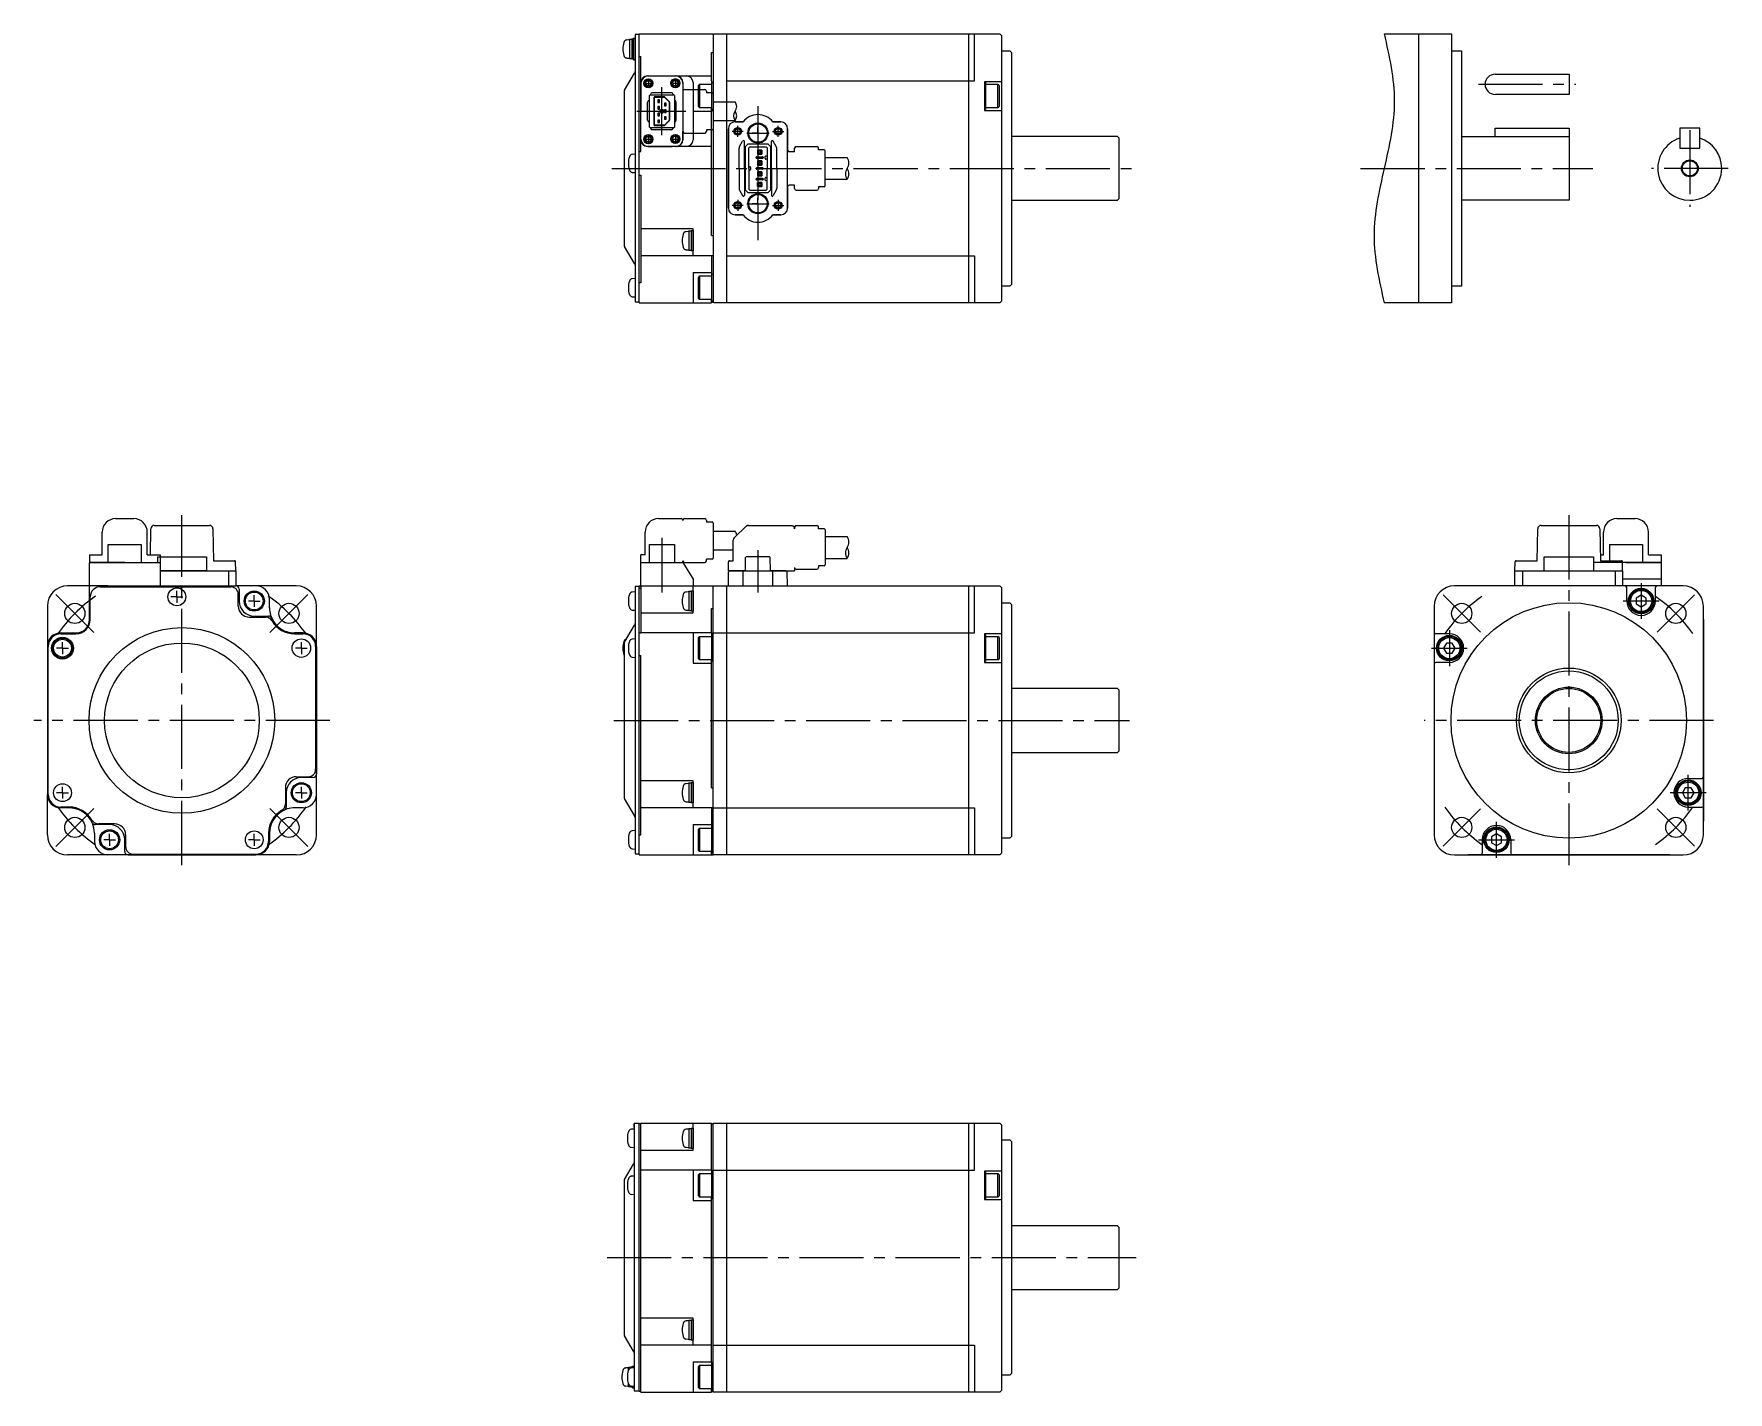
# Model space of a CAD drawing. Header units: millimetres. Extents: x -266 to 237, y -234 to 170.
import ezdxf

# ---------------------------------------------------------------- set-up
doc = ezdxf.new("R2010")
doc.units = ezdxf.units.MM
doc.linetypes.add('CENTER2', pattern=[28.575, 19.05, -3.175, 3.175, -3.175])
pattern_1 = [(45, (-38.00387, 1401.64496), (-0.70710678, 1e-16), [])]

msp = doc.modelspace()

# ---------------------------------------------------------------- hatches: boundary and pattern name
at = {"linetype": 'Continuous'}
h = msp.add_hatch(dxfattribs=at)
h.set_pattern_fill('CUSTOM0', color=4, scale=0.5, angle=45, pattern_type=2)
h.set_pattern_definition(pattern_1)
edge = h.paths.add_edge_path()
edge.add_arc((-83.55, 154.81), 1.35, 0, 360)
edge = h.paths.add_edge_path(flags=17)
edge.add_arc((-83.55, 154.81), 1, 0, 360)
h = msp.add_hatch(dxfattribs=at)
h.set_pattern_fill('CUSTOM1', color=4, scale=0.5, angle=45, pattern_type=2)
h.set_pattern_definition(pattern_1)
edge = h.paths.add_edge_path()
edge.add_arc((-75.54, 154.86), 1.35, 0, 360)
edge = h.paths.add_edge_path(flags=17)
edge.add_arc((-75.54, 154.86), 1, 0, 360)
h = msp.add_hatch(color=2)
edge = h.paths.add_edge_path()
edge.add_arc((-79.54, 146.53), 0.6, 0, 360)
h = msp.add_hatch(dxfattribs=at)
h.set_pattern_fill('CUSTOM3', color=4, scale=0.5, angle=45, pattern_type=2)
h.set_pattern_definition(pattern_1)
edge = h.paths.add_edge_path()
edge.add_arc((-83.54, 138.21), 1.35, 0, 360)
edge = h.paths.add_edge_path(flags=17)
edge.add_arc((-83.54, 138.21), 1, 0, 360)
h = msp.add_hatch(dxfattribs=at)
h.set_pattern_fill('CUSTOM2', color=4, scale=0.5, angle=45, pattern_type=2)
h.set_pattern_definition(pattern_1)
edge = h.paths.add_edge_path()
edge.add_arc((-75.54, 138.26), 1.35, 0, 360)
edge = h.paths.add_edge_path(flags=17)
edge.add_arc((-75.54, 138.26), 1, 0, 360)

# ---------------------------------------------------------------- linework, layer by layer
at = {"color": 7, "linetype": 'Continuous'}
for p, q in [((-89.14, 167.78), (-89.99, 167.7)), ((-89.14, 167.98), (-88.44, 167.98)), ((-89.14, 167.78), (-89.14, 167.98)), ((-89.14, 167.78), (-89.14, 162.28)), ((-88.44, 168.03), (-87.94, 168.03)), ((-88.44, 167.98), (-88.44, 168.03)), ((-88.44, 167.98), (-88.44, 162.08)), ((-87.94, 168.03), (-87.94, 168.28)), ((-87.94, 168.28), (-87.49, 168.28)), ((-87.94, 168.03), (-87.94, 162.03)), ((-87.94, 168.03), (-87.94, 162.03)), ((-87.94, 166.53), (-87.94, 167.78)), ((-87.94, 163.53), (-87.94, 166.53)), ((-87.49, 169.38), (-87.49, 157.82)), ((-86.29, 169.38), (-87.49, 169.38)), ((-86.29, 169.53), (-64.29, 169.53)), ((-86.29, 160.13), (-86.29, 169.53)), ((-63.99, 169.53), (-64.29, 169.23)), ((-64.29, 169.53), (-64.29, 89.83)), ((-63.99, 169.53), (20.91, 169.53)), ((-60.29, 169.53), (-60.29, 89.53)), ((11.61, 169.53), (11.61, 89.53)), ((13.41, 155.53), (13.41, 169.53)), ((20.91, 169.53), (21.41, 169.03)), ((21.41, 169.03), (21.41, 90.03)), ((135.14, 169.53), (155.14, 169.53)), ((145.34, 169.53), (145.34, 89.53)), ((155.14, 169.53), (155.14, 89.53)), ((-89.99, 162.35), (-89.14, 162.28)), ((-89.14, 162.08), (-89.14, 162.28)), ((-88.44, 162.08), (-89.14, 162.08)), ((-88.44, 162.03), (-88.44, 162.08)), ((-87.94, 162.03), (-88.44, 162.03)), ((-87.94, 162.28), (-87.94, 163.53)), ((-87.94, 162.03), (-87.94, 161.78)), ((-87.94, 161.78), (-87.49, 161.78)), ((-86.29, 162.83), (-85.79, 162.83)), ((-85.79, 134.53), (-85.79, 162.83)), ((-64.79, 164.03), (-64.29, 164.03)), ((-64.79, 155.53), (-64.79, 164.03)), ((21.41, 164.53), (23.91, 164.53)), ((23.91, 164.53), (24.41, 164.03)), ((24.41, 164.03), (24.41, 95.03)), ((155.14, 164.53), (158.14, 164.53)), ((158.14, 164.53), (158.14, 94.53)), ((-90.65, 152.77), (-87.64, 157.81)), ((-87.49, 157.82), (-87.49, 101.24)), ((-86.29, 157.41), (-86.29, 160.13)), ((-86.29, 101.65), (-86.29, 157.41)), ((-83.79, 157.03), (-64.79, 157.03)), ((168.14, 157.53), (190.14, 157.53)), ((190.14, 157.53), (190.14, 151.53)), ((-90.79, 152.25), (-90.79, 106.81)), ((-85.79, 138.03), (-85.79, 155.03)), ((-83.24, 151.23), (-83.04, 151.43)), ((-83.24, 141.83), (-83.24, 151.23)), ((-83.04, 151.43), (-76.04, 151.43)), ((-82.89, 151.53), (-82.89, 151.43)), ((-76.69, 152.03), (-82.39, 152.03)), ((-76.19, 151.43), (-76.19, 151.53)), ((-75.84, 151.23), (-76.04, 151.43)), ((-75.84, 151.23), (-75.84, 141.83)), ((-73.29, 155.03), (-73.29, 138.03)), ((-70.29, 155.03), (-70.29, 138.03)), ((-68.32, 154.53), (-68.67, 154.18)), ((-68.67, 147.88), (-68.67, 154.18)), ((-68.32, 154.53), (-64.67, 154.53)), ((-68.32, 154.53), (-68.32, 147.53)), ((-64.79, 155.53), (-64.79, 154.53)), ((-64.67, 155.03), (-64.29, 155.03)), ((-64.67, 147.03), (-64.67, 155.03)), ((-64.67, 151.03), (-64.67, 154.53)), ((-60.29, 155.53), (11.61, 155.53)), ((11.61, 155.53), (13.41, 155.53)), ((16.31, 155.28), (16.31, 146.78)), ((21.41, 155.28), (16.31, 155.28)), ((16.31, 155.03), (16.69, 155.03)), ((16.69, 155.03), (16.69, 147.03)), ((16.69, 154.53), (20.34, 154.53)), ((16.69, 154.53), (16.69, 151.03)), ((20.69, 154.18), (20.34, 154.53)), ((20.34, 147.53), (20.34, 154.53)), ((20.69, 154.18), (20.69, 147.88)), ((190.14, 151.53), (168.14, 151.53)), ((-83.79, 143.83), (-83.79, 149.23)), ((-83.29, 149.73), (-83.24, 149.73)), ((-78.74, 150.78), (-81.84, 150.78)), ((-81.84, 150.78), (-81.84, 142.28)), ((-77.24, 149.28), (-78.74, 150.78)), ((-77.24, 143.78), (-77.24, 149.28)), ((-75.79, 149.73), (-75.84, 149.73)), ((-75.29, 143.83), (-75.29, 149.23)), ((-70.29, 146.53), (-64.79, 146.53)), ((-68.67, 147.88), (-68.32, 147.53)), ((-64.67, 147.53), (-68.32, 147.53)), ((-64.79, 146.53), (-64.79, 147.53)), ((-64.79, 146.53), (-64.79, 147.53)), ((-64.79, 146.73), (-64.29, 146.73)), ((-64.79, 109.53), (-64.79, 146.53)), ((-64.67, 147.53), (-64.67, 151.03)), ((-64.29, 147.03), (-64.67, 147.03)), ((-64.29, 146.73), (-64.29, 146.83)), ((16.69, 147.03), (16.31, 147.03)), ((16.31, 146.78), (21.41, 146.78)), ((16.69, 151.03), (16.69, 147.53)), ((20.34, 147.53), (16.69, 147.53)), ((20.34, 147.53), (20.69, 147.88)), ((-83.29, 143.33), (-83.24, 143.33)), ((-83.24, 141.83), (-83.04, 141.63)), ((-76.04, 141.63), (-83.04, 141.63)), ((-82.89, 141.53), (-82.89, 141.63)), ((-76.69, 141.03), (-82.39, 141.03)), ((-81.84, 142.28), (-78.74, 142.28)), ((-78.74, 142.28), (-77.24, 143.78)), ((-76.19, 141.63), (-76.19, 141.53)), ((-76.04, 141.63), (-75.84, 141.83)), ((-75.79, 143.33), (-75.84, 143.33)), ((-59.79, 141.33), (-59.79, 117.73)), ((-55.39, 143.33), (-57.79, 143.33)), ((-50.99, 140.03), (-50.99, 141.78)), ((-44.19, 143.33), (-46.59, 143.33)), ((-42.19, 117.73), (-42.19, 141.33)), ((168.14, 139.03), (168.14, 141.53)), ((168.14, 141.53), (190.14, 141.53)), ((190.14, 141.53), (190.14, 139.03)), ((228.98, 141.53), (222.98, 141.53)), ((222.98, 141.53), (222.98, 135.53)), ((228.98, 135.53), (228.98, 141.53)), ((-75.29, 136.03), (-83.79, 136.03)), ((-64.79, 136.03), (-75.29, 136.03)), ((-56.46, 136.06), (-55.55, 137.63)), ((-54.99, 129.53), (-54.99, 137.48)), ((-54.72, 136.03), (-53.92, 136.83)), ((-54.72, 123.03), (-54.72, 136.03)), ((-53.92, 136.83), (-48.07, 136.83)), ((-53.72, 135.68), (-53.42, 135.98)), ((-53.42, 135.98), (-48.57, 135.98)), ((-50.99, 140.03), (-52.74, 140.03)), ((-50.99, 140.03), (-50.99, 138.28)), ((-50.99, 140.03), (-49.24, 140.03)), ((-48.57, 135.98), (-48.27, 135.68)), ((-48.07, 136.83), (-47.27, 136.03)), ((-47.27, 136.03), (-47.27, 123.03)), ((-46.99, 129.53), (-46.99, 137.48)), ((-45.53, 136.06), (-46.43, 137.63)), ((55.91, 139.03), (24.41, 139.03)), ((56.41, 138.53), (55.91, 139.03)), ((56.41, 138.53), (55.91, 139.03)), ((56.41, 138.53), (55.91, 139.03)), ((56.41, 120.53), (56.41, 138.53)), ((56.41, 120.53), (56.41, 138.53)), ((56.41, 120.53), (56.41, 138.53)), ((56.41, 120.53), (56.41, 138.53)), ((56.41, 120.53), (56.41, 138.53)), ((158.14, 139.03), (190.14, 139.03)), ((190.14, 139.03), (190.14, 120.03)), ((-87.49, 133.78), (-88.34, 133.7)), ((-86.29, 134.53), (-85.79, 134.53)), ((-56.59, 129.53), (-56.59, 135.56)), ((-53.72, 129.53), (-53.72, 135.68)), ((-51.47, 132.63), (-51.47, 132.83)), ((-51.32, 132.98), (-49.62, 132.98)), ((-49.62, 132.48), (-51.32, 132.48)), ((-49.47, 132.83), (-49.47, 132.63)), ((-48.82, 132.43), (-48.82, 133.03)), ((-48.62, 133.23), (-48.27, 133.23)), ((-48.27, 132.23), (-48.62, 132.23)), ((-48.27, 135.68), (-48.27, 129.53)), ((-45.39, 129.53), (-45.39, 135.56)), ((222.98, 135.53), (228.98, 135.53)), ((-88.34, 128.35), (-87.49, 128.28)), ((-86.29, 127.53), (-85.79, 127.53)), ((-85.79, 127.53), (-85.79, 95.53)), ((-56.59, 129.53), (-56.59, 123.5)), ((-54.99, 129.53), (-54.99, 121.58)), ((-53.72, 130.03), (-53.37, 130.03)), ((-53.72, 129.53), (-53.72, 123.38)), ((-53.37, 129.03), (-53.72, 129.03)), ((-53.17, 129.83), (-53.17, 129.23)), ((-51.47, 129.43), (-51.47, 129.63)), ((-51.47, 126.23), (-51.47, 126.43)), ((-51.32, 129.78), (-49.62, 129.78)), ((-49.62, 129.28), (-51.32, 129.28)), ((-51.32, 126.58), (-49.62, 126.58)), ((-49.62, 126.08), (-51.32, 126.08)), ((-49.47, 129.63), (-49.47, 129.43)), ((-49.47, 126.43), (-49.47, 126.23)), ((-48.82, 126.03), (-48.82, 126.63)), ((-48.62, 126.83), (-48.27, 126.83)), ((-48.27, 123.38), (-48.27, 129.53)), ((-46.99, 129.53), (-46.99, 121.58)), ((-45.39, 129.53), (-45.39, 123.5)), ((-56.46, 123), (-55.55, 121.43)), ((-53.92, 122.23), (-54.72, 123.03)), ((-48.07, 122.23), (-53.92, 122.23)), ((-53.72, 123.38), (-53.42, 123.08)), ((-53.42, 123.08), (-48.57, 123.08)), ((-48.27, 125.83), (-48.62, 125.83)), ((-48.57, 123.08), (-48.27, 123.38)), ((-47.27, 123.03), (-48.07, 122.23)), ((-45.53, 123), (-46.43, 121.43)), ((-50.99, 119.03), (-52.74, 119.03)), ((-50.99, 119.03), (-50.99, 120.78)), ((-50.99, 119.03), (-49.24, 119.03)), ((-50.99, 119.03), (-50.99, 117.28)), ((24.41, 120.03), (55.91, 120.03)), ((55.91, 120.03), (56.41, 120.53)), ((55.91, 120.03), (56.41, 120.53)), ((55.91, 120.03), (56.41, 120.53)), ((190.14, 120.03), (158.14, 120.03)), ((-70.29, 111.53), (-85.79, 111.53)), ((-71.49, 110.78), (-71.49, 110.98)), ((-71.49, 110.98), (-70.79, 110.98)), ((-70.79, 110.98), (-70.79, 111.03)), ((-70.79, 111.03), (-70.29, 111.03)), ((-70.79, 110.98), (-70.79, 105.08)), ((-70.29, 103.53), (-70.29, 111.53)), ((-70.29, 111.03), (-70.29, 105.03)), ((-70.29, 111.03), (-70.29, 105.03)), ((-57.79, 115.73), (-55.39, 115.73)), ((-46.59, 115.73), (-44.19, 115.73)), ((-87.64, 101.25), (-90.65, 106.29)), ((-71.49, 110.78), (-72.34, 110.7)), ((-71.49, 110.78), (-71.49, 105.28)), ((-70.29, 109.53), (-70.29, 110.78)), ((-70.29, 106.53), (-70.29, 109.53)), ((-70.29, 105.28), (-70.29, 106.53)), ((-64.79, 109.53), (-64.29, 109.53)), ((-87.49, 101.24), (-87.49, 89.88)), ((-86.29, 100.13), (-86.29, 101.65)), ((-64.29, 103.53), (-85.79, 103.53)), ((-72.34, 105.35), (-71.49, 105.28)), ((-71.49, 105.08), (-71.49, 105.28)), ((-70.79, 105.08), (-71.49, 105.08)), ((-70.79, 105.03), (-70.79, 105.08)), ((-70.29, 105.03), (-70.79, 105.03)), ((-64.79, 103.53), (-64.79, 97.53)), ((-60.29, 103.53), (11.61, 103.53)), ((11.61, 103.53), (13.41, 103.53)), ((13.41, 103.53), (13.41, 89.53)), ((-87.49, 96.78), (-88.34, 96.7)), ((-86.29, 89.53), (-86.29, 100.13)), ((-70.29, 98.53), (-70.29, 89.53)), ((-70.29, 98.53), (-64.79, 98.53)), ((-68.32, 97.53), (-68.67, 97.18)), ((-68.67, 90.88), (-68.67, 97.18)), ((-68.32, 97.53), (-68.32, 90.53)), ((-68.32, 97.53), (-64.67, 97.53)), ((-64.67, 90.03), (-64.67, 98.03)), ((-64.67, 98.03), (-64.29, 98.03)), ((-64.67, 94.03), (-64.67, 97.53)), ((-88.34, 91.35), (-87.49, 91.28)), ((-85.79, 95.53), (-86.29, 95.53)), ((-68.67, 90.88), (-68.32, 90.53)), ((-64.67, 90.53), (-64.67, 94.03)), ((23.91, 94.53), (21.41, 94.53)), ((23.91, 94.53), (24.41, 95.03)), ((158.14, 94.53), (155.14, 94.53)), ((-87.49, 89.88), (-86.29, 89.88)), ((-86.29, 89.53), (-64.79, 89.53)), ((-64.67, 90.53), (-68.32, 90.53)), ((-64.79, 89.53), (-64.79, 90.53)), ((-64.79, 89.73), (-64.29, 89.73)), ((-64.29, 90.03), (-64.67, 90.03)), ((-64.29, 89.73), (-64.29, 89.83)), ((-64.29, 89.83), (-63.99, 89.53)), ((20.91, 89.53), (-63.99, 89.53)), ((20.91, 89.53), (21.41, 90.03)), ((155.14, 89.53), (135.14, 89.53)), ((-244.1, 12.36), (-244.1, 17.66)), ((-244.1, 17.66), (-234.3, 17.66)), ((-234.3, 17.66), (-234.3, 12.36)), ((-83.24, 17.66), (-75.84, 17.66)), ((-83.24, 12.36), (-83.24, 17.66)), ((-75.84, 17.66), (-75.84, 12.36)), ((202.12, 17.66), (211.92, 17.66)), ((202.12, 17.66), (202.12, 12.36)), ((211.92, 17.66), (211.92, 12.36)), ((-249.7, -4.64), (-249.7, 12.26)), ((-249.6, 12.36), (-228.8, 12.36)), ((-229.5, 13.96), (-214.9, 13.96)), ((-229.5, 13.96), (-229.5, 12.36)), ((-228.7, 12.26), (-228.7, 5.46)), ((-214.9, 13.96), (-214.9, 9.86)), ((-85.79, 5.36), (-85.79, 12.26)), ((-85.69, 12.36), (-73.29, 12.36)), ((-73.29, 12.36), (-70.29, 7.36)), ((-54.72, 9.86), (-54.65, 13.76)), ((-54.45, 13.96), (-54.65, 13.76)), ((-47.54, 13.96), (-54.45, 13.96)), ((-47.54, 13.96), (-47.34, 13.76)), ((-47.27, 9.86), (-47.34, 13.76)), ((182.72, 9.86), (182.72, 13.96)), ((182.72, 13.96), (197.32, 13.96)), ((197.32, 13.96), (197.32, 9.86)), ((217.52, 12.36), (197.32, 12.36)), ((217.52, 12.36), (217.52, 5.36)), ((-244.2, 5.36), (-256.2, 5.36)), ((-246.45, 5.11), (-207.7, 5.11)), ((-244.2, 5.36), (-206.2, 5.36)), ((-214.9, 9.86), (-228.7, 9.86)), ((-214.9, 9.86), (-206.2, 9.86)), ((-208.4, 9.86), (-208.4, 5.36)), ((-206.2, 9.86), (-206.2, 5.36)), ((-200.2, 5.36), (-206.2, 5.36)), ((-188.2, 5.36), (-200.2, 5.36)), ((-87.49, 5.21), (-87.49, -6.34)), ((-86.29, 5.21), (-87.49, 5.21)), ((-86.29, -4.04), (-86.29, 5.36)), ((-86.29, 5.36), (-64.29, 5.36)), ((-85.79, 5.36), (-85.79, -8.64)), ((-70.29, 7.36), (-70.29, 5.36)), ((-70.29, -2.64), (-70.29, 5.36)), ((-64.29, 5.36), (-60.29, 5.36)), ((-64.29, -74.64), (-64.29, 5.36)), ((-60.29, 5.36), (-60.29, -74.64)), ((-60.29, 5.36), (20.91, 5.36)), ((-60.29, 5.36), (-60.29, -74.64)), ((-59.79, 5.36), (-59.72, 9.57)), ((-54.72, 9.86), (-59.42, 9.86)), ((-55.4, 5.36), (-55.4, 9.86)), ((-54.72, 9.86), (-47.27, 9.86)), ((-42.57, 9.86), (-47.27, 9.86)), ((-46.6, 5.36), (-46.6, 9.86)), ((-42.19, 5.36), (-42.27, 9.57)), ((11.61, 5.36), (11.61, -74.64)), ((13.41, -8.64), (13.41, 5.36)), ((20.91, 5.36), (21.41, 4.86)), ((174.02, 5.36), (156.02, 5.36)), ((174.02, 5.36), (174.02, 9.86)), ((174.02, 9.86), (182.72, 9.86)), ((206.02, 5.36), (174.02, 5.36)), ((176.22, 9.86), (176.22, 5.36)), ((182.72, 9.86), (197.32, 9.86)), ((197.32, 9.86), (206.02, 9.86)), ((203.82, 9.86), (203.82, 5.36)), ((206.02, 9.86), (206.02, 5.36)), ((217.52, 7.36), (206.02, 7.36)), ((206.77, 5.36), (206.02, 5.36)), ((216.27, 5.36), (206.77, 5.36)), ((224.02, 5.36), (216.27, 5.36)), ((-249.45, -4.64), (-249.45, 2.11)), ((-223.7, 2.11), (-225.45, 2.11)), ((-223.7, 2.11), (-223.7, 3.86)), ((-223.7, 2.11), (-223.7, 0.36)), ((-223.7, 2.11), (-221.95, 2.11)), ((-205.45, -0.64), (-205.45, 2.86)), ((-205.2, 4.36), (-205.2, 0.86)), ((-205.2, 4.36), (-205.2, 0.86)), ((-200.7, 0.86), (-202.45, 0.86)), ((-200.7, 0.86), (-200.7, 2.61)), ((-200.7, 0.86), (-198.95, 0.86)), ((-200.7, 0.86), (-200.7, -0.89)), ((-196.2, -1.14), (-196.2, 1.36)), ((-87.49, 3.61), (-88.34, 3.54)), ((-85.79, 4.66), (-86.29, 4.66)), ((-71.49, 3.61), (-72.34, 3.54)), ((-71.49, 3.81), (-70.79, 3.81)), ((-71.49, 3.61), (-71.49, 3.81)), ((-71.49, 3.61), (-71.49, -1.89)), ((-70.79, 3.86), (-70.29, 3.86)), ((-70.79, 3.81), (-70.79, 3.86)), ((-70.79, 3.81), (-70.79, -2.09)), ((-70.29, 3.86), (-70.29, -2.14)), ((-70.29, 3.86), (-70.29, -2.14)), ((-70.29, 2.36), (-70.29, 3.61)), ((-70.29, -0.64), (-70.29, 2.36)), ((21.41, 4.86), (21.41, -74.14)), ((21.41, 0.36), (23.91, 0.36)), ((23.91, 0.36), (24.41, -0.14)), ((207.27, 0.86), (207.27, 4.86)), ((211.52, 2.6), (210.02, 1.73)), ((210.02, 1.73), (210.02, 0)), ((213.02, 1.73), (211.52, 2.6)), ((213.02, 0), (213.02, 1.73)), ((215.77, 0.86), (215.77, 4.86)), ((-262.2, -0.64), (-262.2, -12.64)), ((-202.2, -3.89), (-197.36, -3.89)), ((-200.7, -3.64), (-196.45, -3.64)), ((-182.2, -12.64), (-182.2, -0.64)), ((-88.34, -1.81), (-87.49, -1.89)), ((-86.29, -6.76), (-86.29, -4.04)), ((-85.79, -2.64), (-70.29, -2.64)), ((-72.34, -1.81), (-71.49, -1.89)), ((-71.49, -2.09), (-71.49, -1.89)), ((-70.79, -2.09), (-71.49, -2.09)), ((-70.79, -2.14), (-70.79, -2.09)), ((-70.29, -2.14), (-70.79, -2.14)), ((-70.29, -1.89), (-70.29, -0.64)), ((-64.79, -8.64), (-64.79, -1.34)), ((-64.79, -1.34), (-64.29, -1.34)), ((24.41, -0.14), (24.41, -69.14)), ((150.02, -0.64), (150.02, -68.64)), ((150.02, -4.64), (150.02, -64.64)), ((210.02, 0), (211.52, -0.87)), ((211.52, -0.87), (213.02, 0)), ((230.02, -68.64), (230.02, -0.64)), ((230.02, -4.64), (230.02, -64.64)), ((-258.2, -8.64), (-255.7, -8.64)), ((-258.2, -8.89), (-253.7, -8.89)), ((-256.7, -8.64), (-253.7, -8.64)), ((-188.7, -8.64), (-186.2, -8.64)), ((-186.2, -8.64), (-188.7, -8.64)), ((-188.7, -8.89), (-186.2, -8.89)), ((-90.65, -11.4), (-87.64, -6.36)), ((-87.49, -6.34), (-87.49, -62.93)), ((-86.29, -62.51), (-86.29, -6.76)), ((-86.29, -8.64), (-85.79, -8.64)), ((-64.79, -8.64), (-85.79, -8.64)), ((-70.29, -8.64), (-70.29, -17.64)), ((-68.32, -9.64), (-68.67, -9.99)), ((-68.67, -16.29), (-68.67, -9.99)), ((-68.67, -16.29), (-68.67, -9.99)), ((-68.32, -9.64), (-64.67, -9.64)), ((-68.32, -9.64), (-68.32, -16.64)), ((-68.32, -9.64), (-68.32, -16.64)), ((-64.79, -8.64), (-64.79, -16.64)), ((-64.67, -9.14), (-64.29, -9.14)), ((-64.67, -17.14), (-64.67, -9.14)), ((-64.67, -17.14), (-64.67, -9.14)), ((-64.29, -8.64), (-60.29, -8.64)), ((-60.29, -8.64), (11.61, -8.64)), ((11.61, -8.64), (13.41, -8.64)), ((16.31, -8.89), (16.31, -17.39)), ((21.41, -8.89), (16.31, -8.89)), ((16.31, -9.14), (16.69, -9.14)), ((16.69, -9.14), (16.69, -17.14)), ((16.69, -9.64), (20.34, -9.64)), ((16.69, -9.64), (16.69, -13.14)), ((20.69, -9.99), (20.34, -9.64)), ((20.34, -16.64), (20.34, -9.64)), ((20.69, -9.99), (20.69, -16.29)), ((154.52, -8.89), (150.52, -8.89)), ((-262.2, -12.64), (-262.2, -18.64)), ((-261.95, -56.64), (-261.95, -12.64)), ((-257.7, -13.14), (-259.45, -13.14)), ((-257.7, -13.14), (-257.7, -11.39)), ((-257.7, -13.14), (-255.95, -13.14)), ((-257.7, -13.14), (-257.7, -14.89)), ((-186.7, -13.14), (-188.45, -13.14)), ((-186.7, -13.14), (-186.7, -11.39)), ((-186.7, -13.14), (-186.7, -14.89)), ((-186.7, -13.14), (-184.95, -13.14)), ((-182.45, -12.64), (-182.45, -49.14)), ((-182.2, -12.64), (-182.2, -50.64)), ((-182.2, -56.64), (-182.2, -12.64)), ((-90.79, -11.91), (-90.79, -57.36)), ((-87.49, -10.39), (-88.34, -10.46)), ((16.69, -13.14), (16.69, -16.64)), ((153.65, -11.64), (152.78, -13.14)), ((152.78, -13.14), (153.65, -14.64)), ((155.38, -11.64), (153.65, -11.64)), ((153.65, -14.64), (155.38, -14.64)), ((156.25, -13.14), (155.38, -11.64)), ((155.38, -14.64), (156.25, -13.14)), ((-262.2, -18.64), (-262.2, -56.64)), ((-88.34, -15.81), (-87.49, -15.89)), ((-86.29, -15.34), (-85.79, -15.34)), ((-85.79, -68.64), (-85.79, -15.34)), ((-70.29, -17.64), (-64.79, -17.64)), ((-68.67, -16.29), (-68.32, -16.64)), ((-64.67, -16.64), (-68.32, -16.64)), ((-64.67, -16.64), (-68.32, -16.64)), ((-64.79, -17.64), (-64.79, -16.64)), ((-64.79, -54.64), (-64.79, -17.64)), ((-64.29, -17.14), (-64.67, -17.14)), ((16.69, -17.14), (16.31, -17.14)), ((16.31, -17.39), (21.41, -17.39)), ((20.34, -16.64), (16.69, -16.64)), ((20.34, -16.64), (20.69, -16.29)), ((154.52, -17.39), (150.52, -17.39)), ((55.91, -25.14), (24.41, -25.14)), ((56.41, -25.64), (55.91, -25.14)), ((56.41, -25.64), (55.91, -25.14)), ((56.41, -25.64), (55.91, -25.14)), ((56.41, -43.64), (56.41, -25.64)), ((56.41, -43.64), (56.41, -25.64)), ((56.41, -43.64), (56.41, -25.64)), ((56.41, -43.64), (56.41, -25.64)), ((56.41, -43.64), (56.41, -25.64)), ((24.41, -44.14), (55.91, -44.14)), ((55.91, -44.14), (56.41, -43.64)), ((55.91, -44.14), (56.41, -43.64)), ((55.91, -44.14), (56.41, -43.64)), ((-257.7, -56.14), (-257.7, -54.39)), ((-191.45, -54.64), (-191.45, -59.47)), ((-188.2, -51.39), (-184.7, -51.39)), ((-183.2, -51.64), (-186.7, -51.64)), ((-186.7, -56.14), (-186.7, -54.39)), ((-70.29, -52.64), (-85.79, -52.64)), ((-71.49, -53.39), (-72.34, -53.46)), ((-71.49, -53.39), (-71.49, -53.19)), ((-71.49, -53.19), (-70.79, -53.19)), ((-71.49, -53.39), (-71.49, -58.89)), ((-70.79, -53.19), (-70.79, -53.14)), ((-70.79, -53.14), (-70.29, -53.14)), ((-70.79, -53.19), (-70.79, -59.09)), ((-70.29, -60.64), (-70.29, -52.64)), ((-70.29, -53.14), (-70.29, -59.14)), ((-70.29, -53.14), (-70.29, -59.14)), ((-70.29, -54.64), (-70.29, -53.39)), ((-70.29, -57.64), (-70.29, -54.64)), ((-64.79, -54.64), (-64.29, -54.64)), ((224.65, -54.64), (223.78, -56.14)), ((226.38, -54.64), (224.65, -54.64)), ((225.52, -51.89), (229.52, -51.89)), ((227.25, -56.14), (226.38, -54.64)), ((-262.2, -68.64), (-262.2, -56.64)), ((-257.7, -56.14), (-259.45, -56.14)), ((-255.7, -60.39), (-258.2, -60.39)), ((-257.7, -56.14), (-257.7, -57.89)), ((-257.7, -56.14), (-255.95, -56.14)), ((-191.2, -56.14), (-191.2, -60.39)), ((-186.7, -56.14), (-188.45, -56.14)), ((-186.7, -56.14), (-184.95, -56.14)), ((-186.7, -56.14), (-186.7, -57.89)), ((-182.2, -68.64), (-182.2, -56.64)), ((-87.67, -62.87), (-90.65, -57.87)), ((-72.34, -58.81), (-71.49, -58.89)), ((-71.49, -59.09), (-71.49, -58.89)), ((-70.79, -59.09), (-71.49, -59.09)), ((-70.79, -59.14), (-70.79, -59.09)), ((-70.29, -59.14), (-70.79, -59.14)), ((-70.29, -58.89), (-70.29, -57.64)), ((223.78, -56.14), (224.65, -57.64)), ((224.65, -57.64), (226.38, -57.64)), ((225.52, -60.39), (229.52, -60.39)), ((226.38, -57.64), (227.25, -56.14)), ((-255.7, -60.64), (-258.2, -60.64)), ((-255.7, -60.64), (-258.2, -60.64)), ((-242.2, -65.39), (-247.04, -65.39)), ((-186.2, -60.64), (-188.7, -60.64)), ((-87.49, -62.93), (-87.49, -74.29)), ((-86.29, -64.04), (-86.29, -62.51)), ((-86.29, -74.64), (-86.29, -64.04)), ((-64.29, -60.64), (-85.79, -60.64)), ((-64.79, -60.64), (-64.79, -66.64)), ((-64.29, -60.64), (-60.29, -60.64)), ((-60.29, -60.64), (11.61, -60.64)), ((11.61, -60.64), (13.41, -60.64)), ((13.41, -60.64), (13.41, -74.64)), ((-248.2, -68.14), (-248.2, -70.64)), ((-243.7, -65.64), (-247.96, -65.64)), ((-243.7, -70.14), (-245.45, -70.14)), ((-243.7, -70.14), (-243.7, -68.39)), ((-243.7, -70.14), (-241.95, -70.14)), ((-243.7, -70.14), (-243.7, -71.89)), ((-239.2, -73.64), (-239.2, -70.14)), ((-239.2, -73.64), (-239.2, -70.14)), ((-238.95, -68.64), (-238.95, -72.14)), ((-200.7, -70.14), (-202.45, -70.14)), ((-200.7, -70.14), (-200.7, -68.39)), ((-200.7, -70.14), (-200.7, -71.89)), ((-200.7, -70.14), (-198.95, -70.14)), ((-196.45, -68.14), (-196.45, -70.64)), ((-196.2, -68.14), (-196.2, -70.64)), ((-196.2, -70.64), (-196.2, -68.14)), ((-87.5, -67.39), (-88.34, -67.46)), ((-86.29, -68.64), (-85.79, -68.64)), ((-70.29, -65.64), (-70.29, -74.64)), ((-70.29, -65.64), (-64.79, -65.64)), ((-68.32, -66.64), (-68.67, -66.99)), ((-68.67, -73.29), (-68.67, -66.99)), ((-68.32, -66.64), (-68.32, -73.64)), ((-68.32, -66.64), (-64.67, -66.64)), ((-64.67, -74.14), (-64.67, -66.14)), ((-64.67, -66.14), (-64.29, -66.14)), ((-64.67, -70.14), (-64.67, -66.64)), ((-64.67, -73.64), (-64.67, -70.14)), ((23.91, -69.64), (21.41, -69.64)), ((23.91, -69.64), (24.41, -69.14)), ((164.27, -70.14), (164.27, -74.14)), ((168.52, -68.4), (167.02, -69.27)), ((167.02, -69.27), (167.02, -71)), ((170.02, -69.27), (168.52, -68.4)), ((170.02, -71), (170.02, -69.27)), ((172.77, -70.14), (172.77, -74.14)), ((-188.2, -74.64), (-256.2, -74.64)), ((-238.2, -74.64), (-200.2, -74.64)), ((-236.7, -74.39), (-200.2, -74.39)), ((-88.34, -72.81), (-87.5, -72.89)), ((-87.49, -74.29), (-86.29, -74.29)), ((-86.29, -74.64), (-64.29, -74.64)), ((-68.67, -73.29), (-68.32, -73.64)), ((-64.67, -73.64), (-68.32, -73.64)), ((-64.79, -74.64), (-64.79, -73.64)), ((-64.79, -73.94), (-64.67, -73.94)), ((-64.29, -74.14), (-64.67, -74.14)), ((-60.29, -74.64), (-64.29, -74.64)), ((20.91, -74.64), (-60.29, -74.64)), ((20.91, -74.64), (21.41, -74.14)), ((156.02, -74.64), (224.02, -74.64)), ((220.02, -74.64), (160.02, -74.64)), ((167.02, -71), (168.52, -71.87)), ((168.52, -71.87), (170.02, -71)), ((-87.79, -154.55), (-87.79, -166.11)), ((-86.29, -154.55), (-87.79, -154.55)), ((-87.79, -155.65), (-87.79, -154.55)), ((-86.29, -163.8), (-86.29, -154.55)), ((-85.79, -154.6), (-86.29, -154.6)), ((-85.79, -154.4), (-70.79, -154.4)), ((-85.79, -234.4), (-85.79, -154.4)), ((-71.49, -155.95), (-70.79, -155.95)), ((-71.49, -156.15), (-71.49, -155.95)), ((-70.79, -154.4), (-64.79, -154.4)), ((-70.79, -155.9), (-70.29, -155.9)), ((-70.79, -155.95), (-70.79, -155.9)), ((-70.79, -155.95), (-70.79, -161.85)), ((-70.29, -162.4), (-70.29, -154.4)), ((-70.29, -155.9), (-70.29, -161.9)), ((-70.29, -155.9), (-70.29, -161.9)), ((-64.79, -168.4), (-64.79, -154.4)), ((-64.79, -154.6), (-64.29, -154.6)), ((-64.29, -154.4), (-60.29, -154.4)), ((-64.29, -234.4), (-64.29, -154.4)), ((-60.29, -154.4), (-60.29, -234.4)), ((-60.29, -154.4), (-56.49, -154.4)), ((-60.29, -154.4), (-60.29, -234.4)), ((-56.49, -154.4), (-45.59, -154.4)), ((-45.59, -154.4), (20.91, -154.4)), ((11.61, -154.4), (11.61, -234.4)), ((13.41, -168.4), (13.41, -154.4)), ((20.91, -154.4), (21.41, -154.9)), ((21.41, -154.9), (21.41, -233.9)), ((-87.79, -156.15), (-88.64, -156.22)), ((-71.49, -156.15), (-72.34, -156.22)), ((-71.49, -156.15), (-71.49, -161.65)), ((-70.29, -157.4), (-70.29, -156.15)), ((-70.29, -160.4), (-70.29, -157.4)), ((-70.29, -161.65), (-70.29, -160.4)), ((21.41, -159.4), (23.91, -159.4)), ((23.91, -159.4), (24.41, -159.9)), ((24.41, -159.9), (24.41, -228.9)), ((-88.64, -161.57), (-87.79, -161.65)), ((-87.79, -166.11), (-87.79, -222.69)), ((-86.29, -166.52), (-86.29, -163.8)), ((-85.79, -162.4), (-70.29, -162.4)), ((-72.34, -161.57), (-71.49, -161.65)), ((-71.49, -161.85), (-71.49, -161.65)), ((-70.79, -161.85), (-71.49, -161.85)), ((-70.79, -161.9), (-70.79, -161.85)), ((-70.29, -161.9), (-70.79, -161.9)), ((-90.65, -171.16), (-87.94, -166.62)), ((-87.79, -170.15), (-88.64, -170.22)), ((-86.29, -222.27), (-86.29, -166.52)), ((-64.79, -168.4), (-85.79, -168.4)), ((-85.79, -185.9), (-85.79, -168.9)), ((-70.29, -168.4), (-70.29, -177.4)), ((-68.32, -169.4), (-68.67, -169.75)), ((-68.67, -176.05), (-68.67, -169.75)), ((-68.67, -176.05), (-68.67, -169.75)), ((-68.32, -169.4), (-64.67, -169.4)), ((-68.32, -169.4), (-68.32, -176.4)), ((-68.32, -169.4), (-68.32, -176.4)), ((-64.79, -168.4), (-64.79, -176.4)), ((-64.67, -168.9), (-64.29, -168.9)), ((-64.67, -176.9), (-64.67, -168.9)), ((-64.67, -176.9), (-64.67, -168.9)), ((-64.29, -168.4), (-60.29, -168.4)), ((-60.29, -168.4), (11.61, -168.4)), ((11.61, -168.4), (13.41, -168.4)), ((16.31, -168.65), (16.31, -177.15)), ((21.41, -168.65), (16.31, -168.65)), ((16.31, -168.9), (16.69, -168.9)), ((16.69, -168.9), (16.69, -176.9)), ((16.69, -169.4), (20.34, -169.4)), ((16.69, -169.4), (16.69, -172.9)), ((20.69, -169.75), (20.34, -169.4)), ((20.34, -176.4), (20.34, -169.4)), ((20.69, -169.75), (20.69, -176.05)), ((-90.79, -171.67), (-90.79, -217.12)), ((-88.64, -175.57), (-87.79, -175.65)), ((-68.67, -176.05), (-68.32, -176.4)), ((16.69, -172.9), (16.69, -176.4)), ((20.34, -176.4), (20.69, -176.05)), ((-70.29, -177.4), (-64.79, -177.4)), ((-64.67, -176.4), (-68.32, -176.4)), ((-64.67, -176.4), (-68.32, -176.4)), ((-64.79, -177.4), (-64.79, -176.4)), ((-64.79, -225.4), (-64.79, -177.4)), ((-64.29, -176.9), (-64.67, -176.9)), ((16.69, -176.9), (16.31, -176.9)), ((16.31, -177.15), (21.41, -177.15)), ((20.34, -176.4), (16.69, -176.4)), ((34.41, -184.9), (24.41, -184.9)), ((55.91, -184.9), (34.41, -184.9)), ((56.41, -185.4), (55.91, -184.9)), ((56.41, -185.4), (55.91, -184.9)), ((56.41, -185.4), (55.91, -184.9)), ((56.41, -203.4), (56.41, -185.4)), ((56.41, -203.4), (56.41, -185.4)), ((56.41, -203.4), (56.41, -185.4)), ((56.41, -203.4), (56.41, -185.4)), ((56.41, -203.4), (56.41, -185.4)), ((24.41, -203.9), (55.91, -203.9)), ((55.91, -203.9), (56.41, -203.4)), ((55.91, -203.9), (56.41, -203.4)), ((55.91, -203.9), (56.41, -203.4)), ((-70.29, -212.4), (-85.79, -212.4)), ((-71.49, -213.15), (-72.34, -213.22)), ((-71.49, -213.15), (-71.49, -212.95)), ((-71.49, -212.95), (-70.79, -212.95)), ((-71.49, -213.15), (-71.49, -218.65)), ((-70.79, -212.95), (-70.79, -212.9)), ((-70.79, -212.9), (-70.29, -212.9)), ((-70.79, -212.95), (-70.79, -218.85)), ((-70.29, -220.4), (-70.29, -212.4)), ((-70.29, -212.9), (-70.29, -218.9)), ((-70.29, -212.9), (-70.29, -218.9)), ((-70.29, -214.4), (-70.29, -213.15)), ((-70.29, -217.4), (-70.29, -214.4)), ((-87.94, -222.18), (-90.65, -217.63)), ((-64.79, -220.4), (-85.79, -220.4)), ((-72.34, -218.57), (-71.49, -218.65)), ((-71.49, -218.85), (-71.49, -218.65)), ((-70.79, -218.85), (-71.49, -218.85)), ((-70.79, -218.9), (-70.79, -218.85)), ((-70.29, -218.9), (-70.79, -218.9)), ((-70.29, -218.65), (-70.29, -217.4)), ((-64.29, -220.4), (-60.29, -220.4)), ((-60.29, -220.4), (11.61, -220.4)), ((11.61, -220.4), (13.41, -220.4)), ((13.41, -220.4), (13.41, -234.4)), ((-87.79, -222.69), (-87.79, -234.05)), ((-86.29, -223.8), (-86.29, -222.27)), ((-86.29, -234.05), (-86.29, -223.8)), ((-70.29, -225.4), (-70.29, -234.4)), ((-70.29, -225.4), (-64.79, -225.4)), ((-68.32, -226.4), (-68.67, -226.75)), ((-68.32, -226.4), (-68.32, -233.4)), ((-68.32, -226.4), (-64.67, -226.4)), ((-64.79, -225.4), (-64.79, -226.4)), ((-64.67, -233.9), (-64.67, -225.9)), ((-64.67, -225.9), (-64.29, -225.9)), ((-64.67, -229.9), (-64.67, -226.4)), ((-89.44, -227.15), (-90.29, -227.22)), ((-89.44, -227.76), (-89.44, -226.95)), ((-89.44, -226.95), (-88.74, -226.95)), ((-88.74, -227.23), (-88.74, -226.9)), ((-88.74, -226.9), (-88.24, -226.9)), ((-87.8, -227.15), (-88.64, -227.22)), ((-88.24, -226.65), (-87.79, -226.65)), ((-88.24, -227.19), (-88.24, -226.65)), ((-87.79, -226.65), (-87.79, -233.15)), ((-68.67, -233.05), (-68.67, -226.75)), ((-64.67, -233.4), (-64.67, -229.9)), ((23.91, -229.4), (21.41, -229.4)), ((23.91, -229.4), (24.41, -228.9)), ((-90.29, -232.57), (-89.44, -232.65)), ((-89.44, -232.85), (-89.44, -232.04)), ((-88.74, -232.85), (-89.44, -232.85)), ((-88.74, -232.9), (-88.74, -232.56)), ((-88.24, -232.9), (-88.74, -232.9)), ((-88.64, -232.57), (-87.8, -232.65)), ((-88.24, -232.61), (-88.24, -233.15)), ((-88.24, -233.15), (-87.79, -233.15)), ((-87.79, -234.05), (-86.29, -234.05)), ((-85.79, -234.2), (-86.29, -234.2)), ((-85.79, -234.4), (-64.79, -234.4)), ((-68.67, -233.05), (-68.32, -233.4)), ((-64.67, -233.4), (-68.32, -233.4)), ((-64.79, -234.4), (-64.79, -233.4)), ((-64.79, -234.2), (-64.29, -234.2)), ((-64.29, -233.9), (-64.67, -233.9)), ((-60.29, -234.4), (-64.29, -234.4)), ((20.91, -234.4), (-60.29, -234.4)), ((20.91, -234.4), (21.41, -233.9))]:
    msp.add_line(p, q, dxfattribs=at)
at = {"color": 4, "linetype": 'Continuous'}
for p, q in [((-83.59, 157.03), (-75.49, 157.03)), ((-85.79, 154.83), (-85.79, 146.53)), ((-73.29, 154.83), (-73.29, 152.53)), ((-72.79, 153.03), (-66.79, 153.03)), ((-66.29, 152.53), (-66.29, 152.03)), ((-64.59, 152.03), (-66.29, 152.03)), ((-64.29, 151.73), (-64.29, 141.33)), ((-85.79, 138.23), (-85.79, 146.53)), ((-64.29, 149.28), (-57.79, 149.28)), ((-66.29, 141.03), (-66.29, 140.53)), ((-64.59, 141.03), (-66.29, 141.03)), ((-64.29, 143.78), (-57.79, 143.78)), ((-59.79, 117.73), (-59.79, 141.33)), ((-57.79, 143.33), (-55.39, 143.33)), ((-46.59, 143.33), (-44.19, 143.33)), ((-42.19, 141.33), (-42.19, 134.98)), ((-83.59, 136.03), (-78.39, 136.03)), ((-78.39, 136.03), (-82.59, 136.03)), ((-75.49, 136.03), (-79.69, 136.03)), ((-79.69, 136.03), (-76.49, 136.03)), ((-73.29, 138.23), (-73.29, 140.53)), ((-73.29, 140.53), (-73.29, 140.53)), ((-72.79, 140.03), (-66.79, 140.03)), ((-39.59, 136.03), (-33.49, 136.03)), ((-40.09, 134.48), (-41.69, 134.48)), ((-40.09, 134.48), (-40.09, 135.53)), ((-32.99, 135.03), (-32.99, 135.53)), ((-31.29, 135.03), (-32.99, 135.03)), ((-30.99, 124.33), (-30.99, 134.73)), ((-30.99, 132.78), (-24.49, 132.78)), ((-30.99, 126.28), (-24.49, 126.28)), ((-42.19, 124.08), (-42.19, 117.73)), ((-40.09, 124.58), (-41.69, 124.58)), ((-40.09, 123.53), (-40.09, 124.58)), ((-39.59, 123.03), (-33.49, 123.03)), ((-31.29, 124.03), (-32.99, 124.03)), ((-32.99, 124.03), (-32.99, 123.53)), ((-55.39, 115.73), (-57.79, 115.73)), ((-44.19, 115.73), (-46.59, 115.73)), ((-241.9, 25.36), (-236.5, 25.36)), ((-80.54, 25.36), (-73.79, 25.36)), ((-72.79, 25.36), (-66.79, 25.36)), ((204.32, 25.36), (209.72, 25.36)), ((-245.9, 14.56), (-245.9, 21.36)), ((-232.5, 14.56), (-232.5, 21.36)), ((-231.57, 14.56), (-231.44, 22.38)), ((-230.44, 23.36), (-213.97, 23.36)), ((-212.97, 22.38), (-212.8, 12.86)), ((-84.54, 14.56), (-84.54, 21.36)), ((-66.29, 24.86), (-66.29, 24.36)), ((-64.59, 24.36), (-66.29, 24.36)), ((-64.29, 24.06), (-64.29, 13.66)), ((-64.29, 21.61), (-57.79, 21.61)), ((-58.04, 19.65), (-54.45, 23.08)), ((-53.75, 23.36), (-41.09, 23.36)), ((-40.09, 22.36), (-40.09, 22.86)), ((-39.59, 23.31), (-33.49, 23.31)), ((-32.99, 22.31), (-32.99, 22.81)), ((-31.29, 22.31), (-32.99, 22.31)), ((-31.39, 22.31), (-32.79, 22.31)), ((-30.99, 22.01), (-30.99, 11.61)), ((180.62, 12.86), (180.78, 22.38)), ((181.78, 23.36), (198.25, 23.36)), ((199.25, 22.38), (199.42, 12.86)), ((200.32, 14.56), (200.32, 21.36)), ((213.72, 14.56), (213.72, 21.36)), ((-64.29, 16.11), (-58.34, 16.11)), ((-58.34, 12.86), (-58.34, 18.96)), ((-30.99, 20.06), (-24.49, 20.06)), ((-249.7, 14.56), (-249.7, 12.36)), ((-249.7, 14.56), (-245.9, 14.56)), ((-239.2, 12.36), (-249.7, 12.36)), ((-239.2, 12.36), (-228.7, 12.36)), ((-232.5, 14.56), (-228.7, 14.56)), ((-228.7, 14.56), (-228.7, 12.36)), ((-212.8, 12.86), (-206.55, 12.86)), ((-206.2, 9.86), (-206.25, 12.57)), ((-84.54, 14.56), (-85.79, 14.56)), ((-85.79, 12.36), (-85.79, 14.56)), ((-85.79, 12.36), (-79.54, 12.36)), ((-79.54, 12.36), (-73.29, 12.36)), ((-73.29, 12.36), (-73.29, 12.86)), ((-72.79, 12.36), (-66.79, 12.36)), ((-66.29, 12.86), (-66.29, 13.36)), ((-64.59, 13.36), (-66.29, 13.36)), ((-59.79, 9.86), (-59.75, 12.57)), ((-59.45, 12.86), (-58.34, 12.86)), ((-40.09, 10.81), (-40.09, 9.86)), ((-39.59, 10.31), (-33.49, 10.31)), ((-32.99, 11.31), (-32.99, 10.81)), ((-31.29, 11.31), (-32.99, 11.31)), ((-31.39, 11.31), (-32.79, 11.31)), ((-30.99, 13.56), (-24.49, 13.56)), ((174.02, 9.86), (174.06, 12.57)), ((174.36, 12.86), (180.62, 12.86)), ((199.39, 14.56), (200.32, 14.56)), ((199.42, 12.86), (205.67, 12.86)), ((206.02, 9.86), (205.97, 12.57)), ((207.02, 12.36), (205.97, 12.36)), ((207.02, 12.36), (217.52, 12.36)), ((213.72, 14.56), (217.52, 14.56)), ((217.52, 14.56), (217.52, 12.36)), ((-228.7, 9.86), (-222.2, 9.86)), ((-222.2, 9.86), (-206.2, 9.86)), ((-59.79, 9.86), (-50.99, 9.86)), ((-50.99, 9.86), (-40.09, 9.86)), ((174.02, 9.86), (190.02, 9.86)), ((190.02, 9.86), (206.02, 9.86))]:
    msp.add_line(p, q, dxfattribs=at)
at = {"color": 1, "linetype": 'CENTER2'}
for p, q in [((-84.75, 154.81), (-82.35, 154.81)), ((-83.55, 156.01), (-83.55, 153.61)), ((-79.54, 139.43), (-79.54, 153.63)), ((-76.74, 154.86), (-74.34, 154.86)), ((-75.54, 156.06), (-75.54, 153.66)), ((163.14, 154.53), (192.14, 154.53)), ((-87, 146.53), (-72.39, 146.53)), ((-50.99, 148.02), (-50.99, 145.53)), ((-56.99, 138.88), (-56.99, 142.18)), ((-50.99, 145.53), (-50.99, 110.52)), ((-44.99, 138.88), (-44.99, 142.18)), ((-84.74, 138.21), (-82.34, 138.21)), ((-83.54, 139.41), (-83.54, 137.01)), ((-76.74, 138.26), (-74.34, 138.26)), ((-75.54, 139.46), (-75.54, 137.06)), ((-55.34, 140.53), (-58.64, 140.53)), ((-54.29, 140.03), (-47.69, 140.03)), ((-50.99, 140.38), (-50.99, 108.13)), ((-46.64, 140.53), (-43.34, 140.53)), ((225.98, 140.93), (225.98, 118.13)), ((-94.44, 129.53), (-83.32, 129.53)), ((-88.41, 129.53), (-63.56, 129.53)), ((-79.7, 129.53), (62.74, 129.53)), ((128.14, 129.53), (197.14, 129.53)), ((237.38, 129.53), (214.58, 129.53)), ((-55.34, 118.53), (-58.64, 118.53)), ((-56.99, 120.18), (-56.99, 116.88)), ((-54.29, 119.03), (-47.69, 119.03)), ((-46.64, 118.53), (-43.34, 118.53)), ((-44.99, 120.18), (-44.99, 116.88)), ((-222.2, -77.64), (-222.2, 26.36)), ((190.02, 26.36), (190.02, -77.64)), ((-79.54, 19.66), (-79.54, 3.36)), ((-50.99, 15.96), (-50.99, 3.36)), ((211.52, 6.18), (211.52, 0.86)), ((-259.68, 2.84), (-248.37, -8.47)), ((-184.73, 2.84), (-196.04, -8.47)), ((163.74, -8.36), (152.65, 2.73)), ((211.52, 0.86), (206.2, 0.86)), ((216.84, 0.86), (211.52, 0.86)), ((211.52, 0.86), (211.52, -4.46)), ((216.29, -8.36), (227.38, 2.73)), ((154.52, -7.82), (154.52, -13.14)), ((149.2, -13.14), (154.52, -13.14)), ((154.52, -13.14), (154.52, -18.46)), ((154.52, -13.14), (159.84, -13.14)), ((-178.2, -34.64), (-266.2, -34.64)), ((-93.79, -34.64), (59.41, -34.64)), ((233.02, -34.64), (147.02, -34.64)), ((225.52, -56.14), (225.52, -50.82)), ((225.52, -56.14), (220.2, -56.14)), ((225.52, -61.46), (225.52, -56.14)), ((230.84, -56.14), (225.52, -56.14)), ((-259.68, -72.11), (-248.37, -60.8)), ((-184.73, -72.11), (-196.04, -60.8)), ((163.74, -60.91), (152.65, -72)), ((168.52, -70.14), (168.52, -64.82)), ((216.29, -60.91), (227.38, -72)), ((163.2, -70.14), (168.52, -70.14)), ((168.52, -70.14), (173.84, -70.14)), ((168.52, -75.46), (168.52, -70.14)), ((-95.79, -194.4), (61.41, -194.4))]:
    msp.add_line(p, q, dxfattribs=at)
at = {"color": 2, "linetype": 'Continuous'}
for p, q in [((-81.79, 150.73), (-78.79, 150.73)), ((-81.79, 142.33), (-81.79, 150.73)), ((-80.79, 149.9), (-80.79, 149.15)), ((-80.29, 149.9), (-80.79, 149.9)), ((-80.79, 149.15), (-80.29, 149.15)), ((-80.79, 147.9), (-80.79, 147.15)), ((-80.29, 147.9), (-80.79, 147.9)), ((-80.79, 147.15), (-80.29, 147.15)), ((-80.29, 149.15), (-80.29, 149.9)), ((-80.29, 147.15), (-80.29, 147.9)), ((-78.79, 150.73), (-77.29, 149.23)), ((-78.29, 148.9), (-78.79, 148.9)), ((-78.79, 148.9), (-78.79, 148.15)), ((-78.79, 148.15), (-78.29, 148.15)), ((-78.79, 146.9), (-78.79, 146.15)), ((-78.29, 146.9), (-78.79, 146.9)), ((-78.79, 146.15), (-78.29, 146.15)), ((-78.29, 148.15), (-78.29, 148.9)), ((-78.29, 146.15), (-78.29, 146.9)), ((-77.29, 149.23), (-77.29, 143.83)), ((-78.79, 142.33), (-81.79, 142.33)), ((-80.79, 145.9), (-80.79, 145.15)), ((-80.29, 145.9), (-80.79, 145.9)), ((-80.79, 145.15), (-80.29, 145.15)), ((-80.79, 143.9), (-80.79, 143.15)), ((-80.29, 143.9), (-80.79, 143.9)), ((-80.79, 143.15), (-80.29, 143.15)), ((-80.29, 145.15), (-80.29, 145.9)), ((-80.29, 143.15), (-80.29, 143.9)), ((-78.79, 144.9), (-78.79, 144.15)), ((-78.29, 144.9), (-78.79, 144.9)), ((-78.79, 144.15), (-78.29, 144.15)), ((-77.29, 143.83), (-78.79, 142.33)), ((-78.29, 144.15), (-78.29, 144.9)), ((-53.49, 138.37), (-53.49, 138.88)), ((-53.39, 138.69), (-53.39, 138.23)), ((-48.59, 138.69), (-48.59, 138.23)), ((-48.49, 138.88), (-48.49, 138.37)), ((-49.85, 134.94), (-51.08, 134.94)), ((-51.08, 134.94), (-51.08, 133.71)), ((-51.07, 134.53), (-51.08, 134.53)), ((-51.07, 134.13), (-51.08, 134.13)), ((-49.85, 133.71), (-51.08, 133.71)), ((-51.08, 131.74), (-51.08, 130.51)), ((-49.85, 131.74), (-51.08, 131.74)), ((-51.07, 131.33), (-51.08, 131.33)), ((-51.07, 133.73), (-51.07, 134.94)), ((-50.77, 134.63), (-51.07, 134.93)), ((-49.87, 134.93), (-51.07, 134.93)), ((-50.77, 134.03), (-51.07, 133.73)), ((-51.07, 133.73), (-49.87, 133.73)), ((-50.77, 131.43), (-51.07, 131.73)), ((-51.07, 131.73), (-51.07, 130.53)), ((-49.87, 131.73), (-51.07, 131.73)), ((-50.77, 134.03), (-50.77, 134.63)), ((-50.17, 134.63), (-50.77, 134.63)), ((-50.17, 134.03), (-50.77, 134.03)), ((-50.77, 131.43), (-50.17, 131.43)), ((-50.77, 131.43), (-50.77, 130.83)), ((-50.17, 134.63), (-49.87, 134.93)), ((-50.17, 134.03), (-50.17, 134.63)), ((-50.17, 134.03), (-49.87, 133.73)), ((-50.17, 131.43), (-49.87, 131.73)), ((-50.17, 131.43), (-50.17, 130.83)), ((-49.87, 133.73), (-49.87, 134.94)), ((-49.87, 134.13), (-49.85, 134.13)), ((-49.87, 131.73), (-49.87, 130.53)), ((-49.87, 131.33), (-49.85, 131.33)), ((-49.85, 134.94), (-49.85, 133.71)), ((-49.85, 131.74), (-49.85, 130.51)), ((-51.07, 130.93), (-51.08, 130.93)), ((-49.85, 130.51), (-51.08, 130.51)), ((-51.08, 128.54), (-51.08, 127.31)), ((-49.85, 128.54), (-51.08, 128.54)), ((-51.07, 128.13), (-51.08, 128.13)), ((-51.07, 127.73), (-51.08, 127.73)), ((-49.85, 127.31), (-51.08, 127.31)), ((-50.77, 130.83), (-51.07, 130.53)), ((-51.07, 130.53), (-49.87, 130.53)), ((-50.77, 128.23), (-51.07, 128.53)), ((-51.07, 128.53), (-51.07, 127.33)), ((-49.87, 128.53), (-51.07, 128.53)), ((-50.77, 127.63), (-51.07, 127.33)), ((-51.07, 127.33), (-49.87, 127.33)), ((-50.77, 130.83), (-50.17, 130.83)), ((-50.77, 128.23), (-50.17, 128.23)), ((-50.77, 128.23), (-50.77, 127.63)), ((-50.77, 127.63), (-50.17, 127.63)), ((-50.17, 130.83), (-49.87, 130.53)), ((-50.17, 128.23), (-49.87, 128.53)), ((-50.17, 128.23), (-50.17, 127.63)), ((-50.17, 127.63), (-49.87, 127.33)), ((-49.87, 130.93), (-49.85, 130.93)), ((-49.87, 128.53), (-49.87, 127.33)), ((-49.87, 128.13), (-49.85, 128.13)), ((-49.87, 127.73), (-49.85, 127.73)), ((-49.85, 128.54), (-49.85, 127.31)), ((-51.08, 124.11), (-51.08, 125.34)), ((-49.85, 125.34), (-51.08, 125.34)), ((-51.07, 124.93), (-51.08, 124.93)), ((-51.07, 124.53), (-51.08, 124.53)), ((-49.85, 124.11), (-51.08, 124.11)), ((-50.77, 125.03), (-51.07, 125.33)), ((-51.07, 125.33), (-51.07, 124.13)), ((-49.87, 125.33), (-51.07, 125.33)), ((-50.77, 124.43), (-51.07, 124.13)), ((-51.07, 124.13), (-49.87, 124.13)), ((-50.77, 125.03), (-50.17, 125.03)), ((-50.77, 125.03), (-50.77, 124.43)), ((-50.77, 124.43), (-50.17, 124.43)), ((-50.17, 125.03), (-49.87, 125.33)), ((-50.17, 125.03), (-50.17, 124.43)), ((-50.17, 124.43), (-49.87, 124.13)), ((-49.87, 125.33), (-49.87, 124.13)), ((-49.87, 124.93), (-49.85, 124.93)), ((-49.87, 124.53), (-49.85, 124.53)), ((-49.85, 124.11), (-49.85, 125.34))]:
    msp.add_line(p, q, dxfattribs=at)
at = {"color": 4, "linetype": 'Continuous'}
msp.add_lwpolyline([(-41.09, 23.36), (-41.07, 23.36), (-41.05, 23.36), (-41.03, 23.36), (-41.01, 23.36), (-40.98, 23.36), (-40.96, 23.36), (-40.94, 23.35), (-40.92, 23.35), (-40.9, 23.35), (-40.88, 23.34), (-40.86, 23.34), (-40.83, 23.33), (-40.81, 23.33), (-40.79, 23.32), (-40.77, 23.31), (-40.75, 23.3), (-40.73, 23.3), (-40.71, 23.29), (-40.69, 23.28), (-40.67, 23.27), (-40.65, 23.26), (-40.63, 23.25), (-40.61, 23.24), (-40.59, 23.23), (-40.57, 23.22), (-40.56, 23.21), (-40.54, 23.2), (-40.52, 23.18), (-40.5, 23.17), (-40.48, 23.16), (-40.47, 23.14), (-40.45, 23.13), (-40.43, 23.12), (-40.42, 23.1), (-40.4, 23.09), (-40.39, 23.07), (-40.37, 23.06), (-40.36, 23.04), (-40.34, 23.02), (-40.33, 23.01), (-40.31, 22.99), (-40.3, 22.97), (-40.29, 22.96), (-40.27, 22.94), (-40.26, 22.92), (-40.25, 22.9), (-40.24, 22.88), (-40.23, 22.86), (-40.22, 22.85), (-40.21, 22.83), (-40.2, 22.81), (-40.19, 22.79), (-40.18, 22.77), (-40.17, 22.75), (-40.16, 22.73), (-40.15, 22.71), (-40.15, 22.69), (-40.14, 22.67), (-40.13, 22.64), (-40.13, 22.62), (-40.12, 22.6), (-40.12, 22.58), (-40.11, 22.56), (-40.11, 22.54), (-40.11, 22.52), (-40.1, 22.5), (-40.1, 22.47), (-40.1, 22.45), (-40.1, 22.43), (-40.1, 22.41), (-40.09, 22.39), (-40.09, 22.36)], dxfattribs=at)
for centre in [(-83.55, 154.81), (-75.54, 154.86), (-83.54, 138.21), (-75.54, 138.26)]:
    msp.add_circle(centre, 1.35, dxfattribs=at)
at = {"color": 2, "linetype": 'Continuous'}
for centre, radius in [((-83.55, 154.81), 1), ((-75.54, 154.86), 1), ((-56.99, 140.53), 1), ((-44.99, 140.53), 1), ((-83.54, 138.21), 1), ((-75.54, 138.26), 1), ((225.98, 129.53), 2.5), ((-56.99, 118.53), 1), ((-44.99, 118.53), 1)]:
    msp.add_circle(centre, radius, dxfattribs=at)
at = {"color": 7, "linetype": 'Continuous'}
for centre, radius in [((-83.55, 154.81), 0.8), ((-75.54, 154.86), 0.8), ((-56.99, 140.53), 1.15), ((-56.99, 140.53), 0.8), ((-50.99, 140.03), 3), ((-50.99, 140.03), 3), ((-50.99, 140.03), 2.75), ((-44.99, 140.53), 1.15), ((-44.99, 140.53), 0.8), ((-83.54, 138.21), 0.8), ((-75.54, 138.26), 0.8), ((225.98, 129.53), 2.25), ((-50.99, 119.03), 3), ((-50.99, 119.03), 3), ((-50.99, 119.03), 2.75), ((-56.99, 118.53), 1.15), ((-56.99, 118.53), 0.8), ((-44.99, 118.53), 1.15), ((-44.99, 118.53), 0.8), ((-254.02, -2.82), 3), ((-223.7, 2.11), 2.65), ((-200.7, 0.86), 3), ((-200.7, 0.86), 2.65), ((-190.38, -2.82), 3), ((190.02, -34.64), 35), ((158.2, -2.82), 3), ((211.52, 0.86), 3.8), ((211.52, 0.86), 3.5), ((211.52, 0.86), 3.15), ((221.84, -2.82), 3), ((-257.7, -13.14), 3.25), ((-222.2, -34.64), 27.6), ((154.52, -13.14), 3.8), ((154.52, -13.14), 3.5), ((154.52, -13.14), 3.15), ((-257.7, -13.14), 3), ((-257.7, -13.14), 2.65), ((-222.2, -34.64), 23), ((-186.7, -13.14), 2.75), ((190.02, -34.64), 15.57), ((190.02, -34.64), 15.57), ((190.02, -34.64), 15.57), ((190.02, -34.64), 14.7), ((190.02, -34.64), 14.7), ((190.02, -34.64), 14.7), ((190.02, -34.64), 14.7), ((190.02, -34.64), 9.9), ((190.02, -34.64), 9.5), ((-257.7, -56.14), 2.65), ((-186.7, -56.14), 3), ((-186.7, -56.14), 2.65), ((225.52, -56.14), 3.8), ((225.52, -56.14), 3.5), ((225.52, -56.14), 3.15), ((-254.02, -66.46), 3), ((-190.38, -66.46), 3), ((158.2, -66.45), 3), ((221.84, -66.45), 3), ((-243.7, -70.14), 3), ((-243.7, -70.14), 2.65), ((-200.7, -70.14), 2.65), ((168.52, -70.14), 3.8), ((168.52, -70.14), 3.5), ((168.52, -70.14), 3.15)]:
    msp.add_circle(centre, radius, dxfattribs=at)
at = {"color": 2}
msp.add_circle((-79.54, 146.53), 0.6, dxfattribs=at)
at = {"color": 7, "linetype": 'Continuous'}
for centre, radius, start, end in [((-84.14, 165.03), 7, 163.743, 180), ((-89.9, 166.71), 1, 95, 163.743), ((-84.14, 165.03), 7, 180, 196.257), ((-89.9, 163.35), 1, 196.257, 265), ((-88.49, 158.32), 1, 329.1143, 0), ((-83.79, 155.03), 2, 90, 180), ((-75.29, 155.03), 2, 0, 90), ((-72.29, 155.03), 2, 0, 90), ((168.14, 154.53), 3, 90, 180), ((-89.79, 152.25), 1, 149.1143, 180), ((-82.39, 151.53), 0.5, 90, 180), ((-76.69, 151.53), 0.5, 360, 90), ((168.14, 154.53), 3, 180, 270), ((-83.29, 149.23), 0.5, 90, 180), ((-75.79, 149.23), 0.5, 0, 90), ((-83.29, 143.83), 0.5, 180, 270), ((-82.39, 141.53), 0.5, 180, 270), ((-76.69, 141.53), 0.5, 270, 360), ((-75.79, 143.83), 0.5, 270, 0), ((-57.79, 141.33), 2, 90, 180), ((-50.99, 140.03), 5.5, 90, 143.1301), ((-50.99, 140.03), 5.5, 36.8699, 90), ((-44.19, 141.33), 2, 0, 90), ((-83.79, 138.03), 2, 180, 270), ((-75.29, 138.03), 2, 270, 0), ((-72.29, 138.03), 2, 270, 0), ((-55.59, 135.56), 1, 150, 180), ((-55.29, 137.48), 0.3, 0, 150), ((-46.69, 137.48), 0.3, 30, 180), ((-46.39, 135.56), 1, 0, 30), ((225.98, 129.53), 9.5, 108.4085, 270), ((225.98, 129.53), 9.5, 0, 71.5915), ((-82.49, 131.03), 7, 163.743, 180), ((-82.49, 131.03), 7, 180, 196.257), ((-88.25, 132.71), 1, 95, 163.743), ((-51.32, 132.83), 0.15, 90, 180), ((-51.32, 132.63), 0.15, 180, 270), ((-49.62, 132.83), 0.15, 0, 90), ((-49.62, 132.63), 0.15, 270, 0), ((-48.62, 133.03), 0.2, 90, 180), ((-48.62, 132.43), 0.2, 180, 270), ((-88.25, 129.35), 1, 196.257, 265), ((-53.37, 129.83), 0.2, 0, 90), ((-53.37, 129.23), 0.2, 270, 0), ((-51.32, 129.63), 0.15, 90, 180), ((-51.32, 129.43), 0.15, 180, 270), ((-51.32, 126.43), 0.15, 90, 180), ((-51.32, 126.23), 0.15, 180, 270), ((-49.62, 129.63), 0.15, 0, 90), ((-49.62, 129.43), 0.15, 270, 0), ((-49.62, 126.43), 0.15, 0, 90), ((-49.62, 126.23), 0.15, 270, 0), ((-48.62, 126.63), 0.2, 90, 180), ((-48.62, 126.03), 0.2, 180, 270), ((225.98, 129.53), 9.5, 270, 0), ((-55.59, 123.5), 1, 180, 210), ((-55.29, 121.58), 0.3, 210, 0), ((-46.69, 121.58), 0.3, 180, 330), ((-46.39, 123.5), 1, 330, 0), ((-57.79, 117.73), 2, 180, 270), ((-44.19, 117.73), 2, 270, 360), ((-50.99, 119.03), 5.5, 216.8699, 270), ((-50.99, 119.03), 5.5, 270, 323.1301), ((-89.79, 106.81), 1, 180, 210.8857), ((-66.49, 108.03), 7, 163.743, 180), ((-66.49, 108.03), 7, 180, 196.257), ((-72.25, 109.71), 1, 95, 163.743), ((-72.25, 106.35), 1, 196.257, 265), ((-88.49, 100.74), 1, 0, 30.8857), ((-82.49, 94.03), 7, 163.743, 180), ((-88.25, 95.71), 1, 95, 163.743), ((-82.49, 94.03), 7, 180, 196.257), ((-88.25, 92.35), 1, 196.257, 265), ((-249.6, 12.26), 0.1, 90, 180), ((-228.8, 12.26), 0.1, 0, 90), ((-85.69, 12.26), 0.1, 90, 180), ((-256.2, -0.64), 6, 90, 180), ((-246.45, 2.11), 3, 90, 180), ((-207.7, 2.86), 2.25, 0, 90), ((-206.2, 4.36), 1, 0, 90), ((-200.2, 1.36), 4, 0, 90), ((-188.2, -0.64), 6, 360, 90), ((-59.42, 9.56), 0.3, 90, 179), ((-42.57, 9.56), 0.3, 1, 90), ((156.02, -0.64), 6, 90, 180), ((206.77, 4.86), 0.5, 0, 90), ((216.27, 4.86), 0.5, 90, 180), ((224.02, -0.64), 6, 0, 90), ((-200.7, 0.86), 4.5, 180, 270), ((-200.7, 0.86), 4.5, 180, 270), ((-82.49, 0.86), 7, 163.743, 180), ((-82.49, 0.86), 7, 180, 196.257), ((-88.25, 2.54), 1, 95, 163.743), ((-66.49, 0.86), 7, 163.743, 180), ((-66.49, 0.86), 7, 180, 196.257), ((-72.25, 2.54), 1, 95, 163.743), ((211.52, 0.86), 4.25, 180, 0), ((-253.7, -4.64), 4.25, 270, 0), ((-253.7, -4.64), 4, 270, 0), ((-202.2, -0.64), 3.25, 180, 270), ((-197.36, -6.14), 2.25, 30, 90), ((-196.45, -4.64), 1, 24.3157, 90), ((-188.7, -1.14), 7.5, 180, 197.1046), ((-188.7, -1.14), 7.5, 197.1046, 270), ((-188.7, -1.14), 7.5, 204.3157, 270), ((-188.7, -1.14), 7.75, 210, 270), ((-88.25, -0.81), 1, 196.257, 265), ((-72.25, -0.81), 1, 196.257, 265), ((-258.2, -12.64), 4, 90, 180), ((-258.2, -12.64), 3.75, 90, 180), ((-186.2, -12.64), 4, 360, 90), ((-186.2, -12.64), 4, 0, 90), ((-186.2, -12.64), 3.75, 0, 90), ((-88.49, -5.84), 1, 329.1143, 0), ((150.52, -8.39), 0.5, 180, 270), ((154.52, -13.14), 4.25, 270, 90), ((-84.14, -13.14), 7, 163.743, 180), ((-84.14, -13.14), 7, 180, 196.257), ((-89.9, -11.46), 1, 101.2955, 163.743), ((-89.9, -14.81), 1, 196.257, 207.1385), ((-89.79, -11.91), 1, 149.1143, 180), ((-82.49, -13.14), 7, 163.743, 180), ((-82.49, -13.14), 7, 180, 196.257), ((-88.25, -11.46), 1, 95, 163.743), ((-88.25, -14.81), 1, 196.257, 265), ((150.52, -17.89), 0.5, 90, 180), ((-184.7, -49.14), 2.25, 270, 0), ((-188.2, -54.64), 3.25, 90, 180), ((-186.7, -56.14), 4.5, 90, 180), ((-183.2, -50.64), 1, 270, 0), ((-66.49, -56.14), 7, 163.743, 180), ((-72.25, -54.46), 1, 95, 163.743), ((225.52, -56.14), 4.25, 90, 270), ((229.52, -51.39), 0.5, 270, 0), ((-258.2, -56.64), 4, 180, 270), ((-258.2, -56.64), 4, 180, 270), ((-258.2, -56.64), 3.75, 180, 270), ((-255.7, -68.14), 7.75, 30, 90), ((-193.7, -59.47), 2.25, 300, 0), ((-192.2, -60.39), 1, 294.3157, 0), ((-186.2, -56.64), 4, 270, 0), ((-89.79, -57.36), 1, 180, 210.8857), ((-66.49, -56.14), 7, 180, 196.257), ((-72.25, -57.81), 1, 196.257, 265), ((229.52, -60.89), 0.5, 0, 90), ((-255.7, -68.14), 7.5, 24.3157, 90), ((-255.7, -68.14), 7.5, 0, 90), ((-247.04, -63.14), 2.25, 210, 270), ((-247.96, -64.64), 1, 204.3157, 270), ((-242.2, -68.64), 3.25, 0, 90), ((-188.7, -68.14), 7.75, 120, 180), ((-188.7, -68.14), 7.5, 107.1046, 180), ((-188.7, -68.14), 7.5, 114.3157, 180), ((-188.7, -68.14), 7.5, 90, 107.1046), ((-88.7, -63.49), 1.21, 0, 30.8857), ((-256.2, -68.64), 6, 180, 270), ((-243.7, -70.14), 4.5, 0, 90), ((-243.7, -70.14), 4.5, 0, 90), ((-188.2, -68.64), 6, 270, 0), ((-82.5, -70.14), 7, 163.743, 180), ((-82.5, -70.14), 7, 180, 196.257), ((-88.26, -68.46), 1, 95, 163.743), ((156.02, -68.64), 6, 180, 270), ((168.52, -70.14), 4.25, 0, 180), ((224.02, -68.64), 6, 270, 0), ((-244.2, -70.64), 4, 180, 270), ((-238.2, -73.64), 1, 180, 270), ((-236.7, -72.14), 2.25, 180, 270), ((-200.2, -70.64), 3.75, 270, 0), ((-200.2, -70.64), 4, 270, 0), ((-200.2, -70.64), 4, 270, 0), ((-88.26, -71.81), 1, 196.257, 265), ((163.77, -74.14), 0.5, 270, 0), ((173.27, -74.14), 0.5, 180, 270), ((-82.79, -158.9), 7, 163.743, 180), ((-82.79, -158.9), 7, 180, 196.257), ((-88.55, -157.22), 1, 95, 163.743), ((-88.55, -160.58), 1, 196.257, 265), ((-66.49, -158.9), 7, 163.743, 180), ((-66.49, -158.9), 7, 180, 196.257), ((-72.25, -157.22), 1, 95, 163.743), ((-72.25, -160.58), 1, 196.257, 265), ((-88.79, -166.11), 1, 329.1143, 0), ((-89.79, -171.67), 1, 149.1143, 180), ((-82.79, -172.9), 7, 163.743, 180), ((-88.55, -171.22), 1, 95, 163.743), ((-82.79, -172.9), 7, 180, 196.257), ((-88.55, -174.58), 1, 196.257, 265), ((-66.49, -215.9), 7, 163.743, 180), ((-66.49, -215.9), 7, 180, 196.257), ((-72.25, -214.22), 1, 95, 163.743), ((-89.79, -217.12), 1, 180, 210.8857), ((-72.25, -217.58), 1, 196.257, 265), ((-88.79, -222.69), 1, 0, 30.8857), ((-84.44, -229.9), 7, 163.743, 180), ((-84.44, -229.9), 7, 180, 196.257), ((-90.2, -228.22), 1, 95, 163.743), ((-82.8, -229.9), 7, 163.743, 180), ((-82.8, -229.9), 7, 180, 196.257), ((-88.56, -228.22), 1, 95, 163.743), ((-90.2, -231.58), 1, 196.257, 265), ((-88.56, -231.58), 1, 196.257, 265)]:
    msp.add_arc(centre, radius, start, end, dxfattribs=at)
at = {"color": 4, "linetype": 'Continuous'}
for centre, radius, start, end in [((-83.59, 154.83), 2.2, 90, 180), ((-75.49, 154.83), 2.2, 0, 90), ((-72.79, 152.53), 0.5, 90, 180), ((-66.79, 152.53), 0.5, 0, 90), ((-64.59, 151.73), 0.3, 360, 90), ((-56.15, 145.15), 2.14, 140.0338, 219.9662), ((-59.43, 147.9), 2.14, 320.0338, 39.9662), ((-59.43, 145.15), 2.14, 320.0338, 39.9662), ((-64.59, 141.33), 0.3, 270, 0), ((-57.79, 141.33), 2, 90, 180), ((-50.99, 140.03), 5.5, 36.8699, 143.1301), ((-44.19, 141.33), 2, 0, 90), ((-83.59, 138.23), 2.2, 180, 270), ((-75.49, 138.23), 2.2, 270, 0), ((-72.79, 140.53), 0.5, 180.0024, 270), ((-66.79, 140.53), 0.5, 270, 0), ((-39.59, 135.53), 0.5, 90, 180), ((-33.49, 135.53), 0.5, 0, 90), ((-41.69, 134.98), 0.5, 180, 270), ((-31.29, 134.73), 0.3, 0, 90), ((-26.88, 131.15), 2.89, 325.7945, 34.2055), ((-22.1, 127.9), 2.89, 145.7945, 214.2055), ((-26.88, 127.9), 2.89, 325.7945, 34.2055), ((-41.69, 124.08), 0.5, 90, 180), ((-39.59, 123.53), 0.5, 180, 270), ((-33.49, 123.53), 0.5, 270, 0), ((-31.29, 124.33), 0.3, 270, 0), ((-57.79, 117.73), 2, 180, 270), ((-44.19, 117.73), 2, 270, 360), ((-50.99, 119.03), 5.5, 216.8699, 323.1301), ((-241.9, 21.36), 4, 90, 180), ((-236.5, 21.36), 4, 0, 90), ((-80.54, 21.36), 4, 90, 180), ((-73.79, 24.86), 0.5, 0, 90), ((-72.79, 24.86), 0.5, 90, 180), ((-66.79, 24.86), 0.5, 0, 90), ((204.32, 21.36), 4, 90, 180), ((209.72, 21.36), 4, 0, 90), ((-230.44, 22.36), 1, 90, 179), ((-213.97, 22.36), 1, 1, 90), ((-64.59, 24.06), 0.3, 360, 90), ((-59.43, 20.24), 2.14, 10.2773, 39.9662), ((-53.75, 22.36), 1, 89.9953, 134.4953), ((-39.59, 22.81), 0.5, 90, 180), ((-39.59, 22.81), 0.5, 90, 180), ((-33.49, 22.81), 0.5, 0, 90), ((-31.29, 22.01), 0.3, 360, 90), ((181.78, 22.36), 1, 90, 179), ((198.25, 22.36), 1, 1, 90), ((-57.34, 18.94), 1, 134.5, 179), ((-22.1, 15.19), 2.89, 145.7945, 214.2055), ((-26.88, 18.44), 2.89, 325.7945, 34.2055), ((-26.88, 15.19), 2.89, 325.7945, 34.2055), ((-206.55, 12.56), 0.3, 1, 90), ((-72.79, 12.86), 0.5, 180, 270), ((-66.79, 12.86), 0.5, 270, 0), ((-64.59, 13.66), 0.3, 270, 0), ((-59.45, 12.56), 0.3, 90, 179), ((-39.59, 10.81), 0.5, 180, 270), ((-39.59, 10.81), 0.5, 180, 270), ((-33.49, 10.81), 0.5, 270, 0), ((-31.29, 11.61), 0.3, 270, 0), ((174.36, 12.56), 0.3, 90, 179), ((205.67, 12.56), 0.3, 1, 90)]:
    msp.add_arc(centre, radius, start, end, dxfattribs=at)
at = {"color": 1, "linetype": 'CENTER2'}
for centre, start, end in [((-222.2, -34.64), 124.7598, 145.2406), ((-222.2, -34.64), 34.7594, 55.2402), ((190.02, -34.64), 125, 145), ((190.02, -34.64), 35, 55), ((-222.2, -34.64), 214.7594, 235.2402), ((-222.2, -34.64), 304.7598, 325.2406), ((190.02, -34.64), 215, 235), ((190.02, -34.64), 305, 325)]:
    msp.add_arc(centre, 45, start, end, dxfattribs=at)
at = {"color": 2, "linetype": 'Continuous'}
msp.add_open_spline([(135.14, 169.53), (136.64, 162.86), (139.64, 149.53), (135.14, 129.53), (130.64, 109.53), (133.64, 96.2), (135.14, 89.53)], degree=3, dxfattribs=at)

doc.saveas('drawing.dxf')
